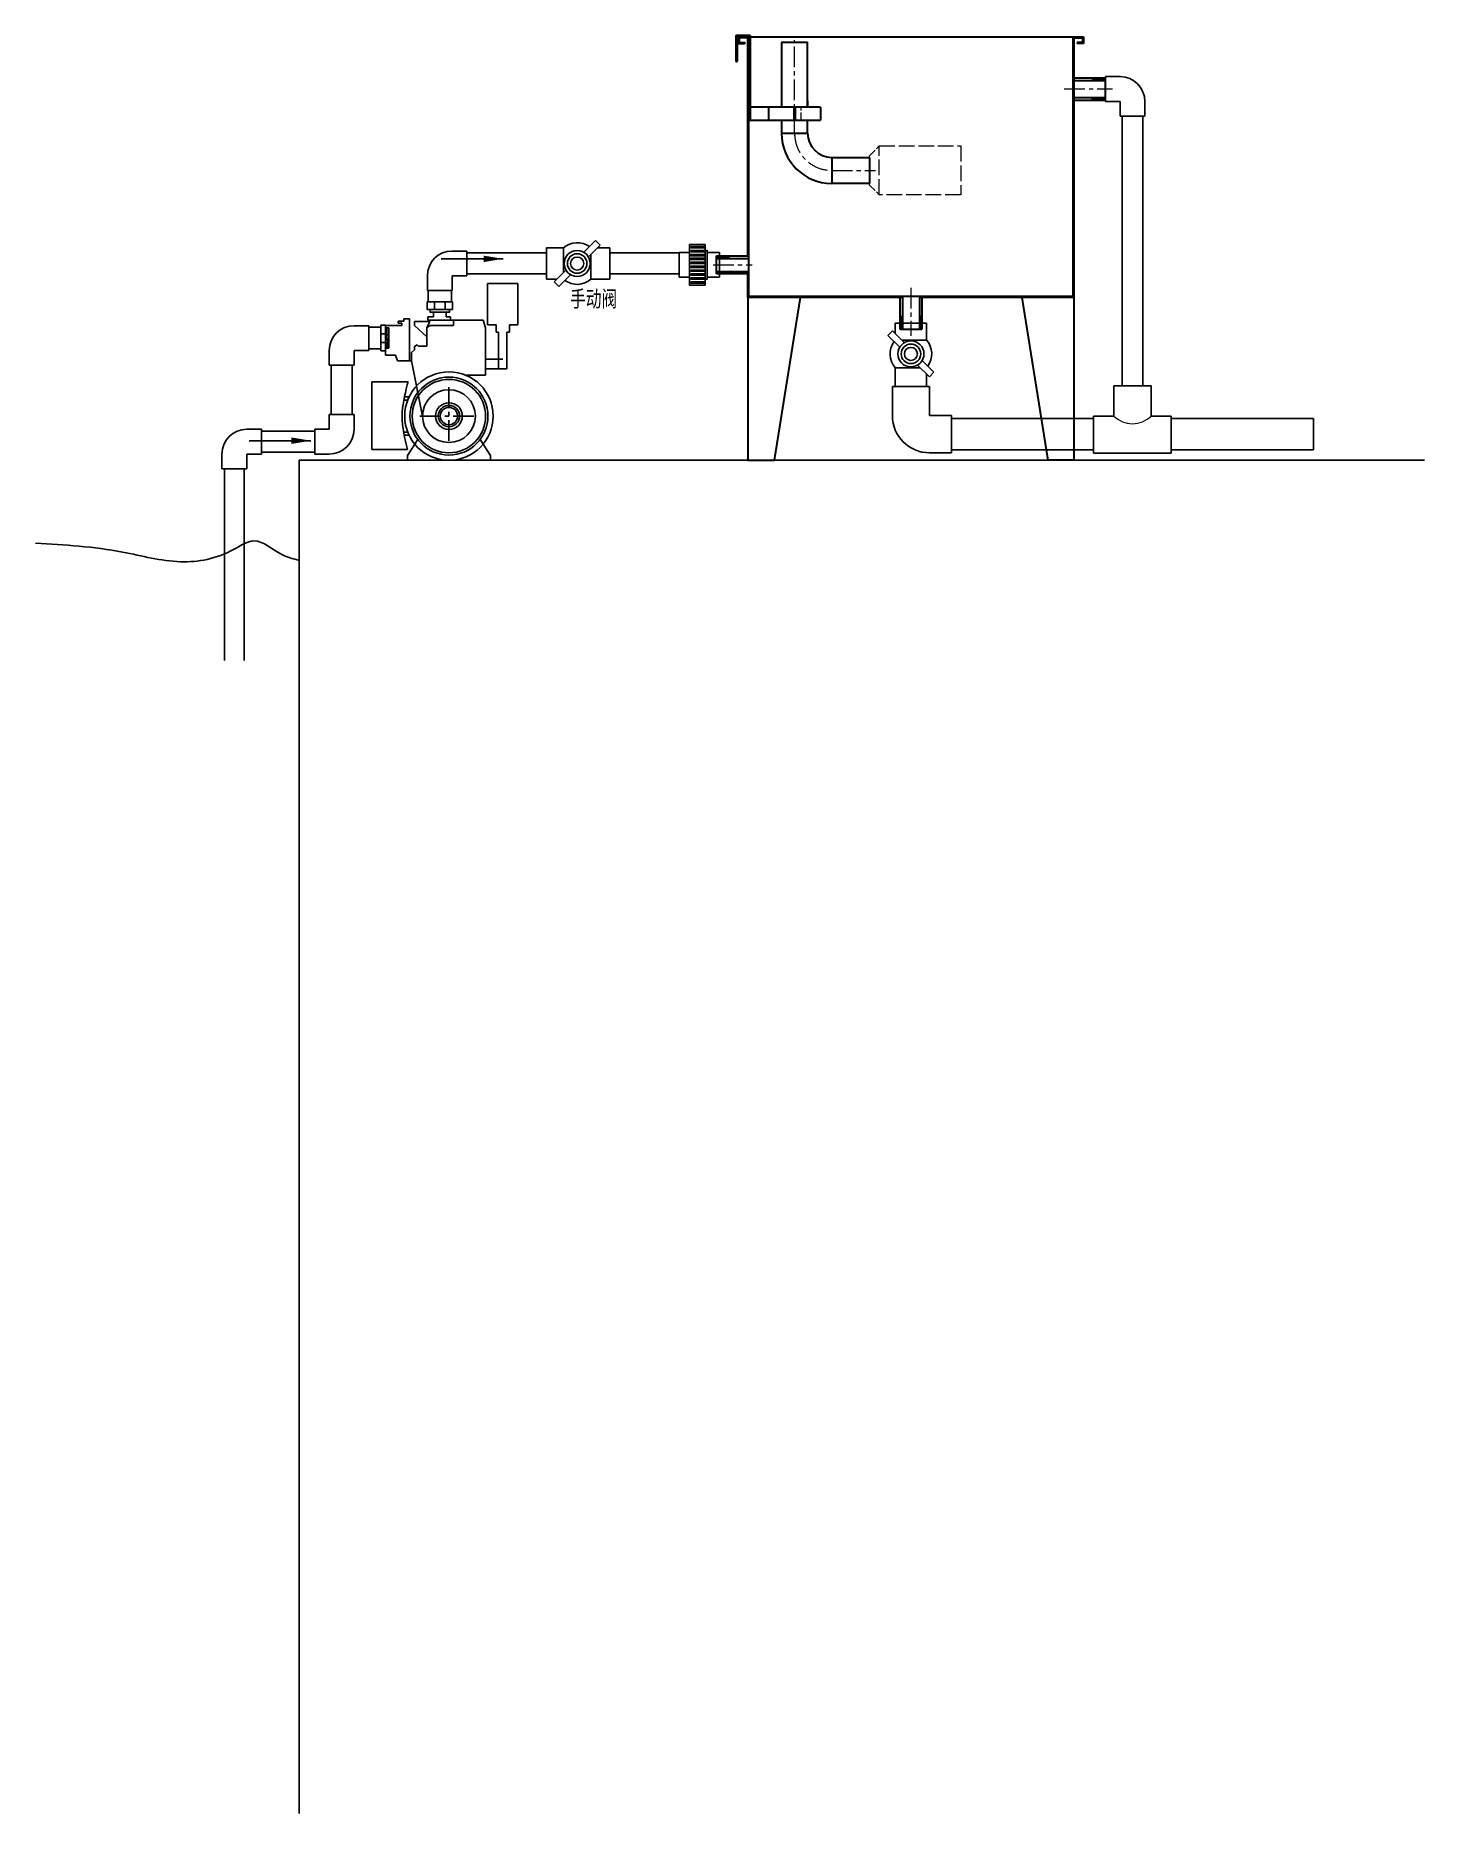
# Model space of a CAD drawing. Header units: millimetres. Extents: x 0 to 10469, y -1705 to 1188.
# Drawn here: x 8338 to 10469, y -1647 to 1082 of the extents above; entities that cross this region are included whole.
import ezdxf

# ---------------------------------------------------------------- set-up
doc = ezdxf.new("R2010")
doc.units = ezdxf.units.MM
doc.linetypes.add('ACAD_ISO02W100', pattern=[15, 12, -3])
doc.linetypes.add('CENTER', pattern=[50.8, 31.75, -6.35, 6.35, -6.35])
for name, color, linetype in [('1轮廓实线层', 7, 'Continuous'), ('3中心线层', 1, 'CENTER'), ('图层1', 5, 'Continuous')]:
    doc.layers.add(name, color=color, linetype=linetype)
for name, color, linetype, lineweight in [('中心线', 1, 'CENTER', 15), ('粗实线', 7, 'Continuous', 30), ('细实线', 3, 'Continuous', 15), ('虚线', 2, 'ACAD_ISO02W100', 15)]:
    doc.layers.add(name, color=color, linetype=linetype, lineweight=lineweight)
doc.styles.get("Standard").update_dxf_attribs({"font": 'isocp.shx', "width": 0.707, "bigfont": 'hztxt.shx'})
doc.styles.add('机械工程图样式', font='simplex.shx', dxfattribs={"width": 0.7, "height": 3.5, "bigfont": 'hztxt.shx'})
doc.dimstyles.new('机械工程图', dxfattribs={"dimtxt": 3.5, "dimasz": 3.5, "dimexe": 3, "dimexo": 0, "dimgap": 1.5, "dimtad": 1, "dimdec": 3, "dimdsep": 46, "dimtxsty": '机械工程图样式', "dimcen": 0, "dimclrd": 256, "dimclre": 256, "dimclrt": 256, "dimadec": 3, "dimazin": 2, "dimtfac": 1, "dimtdec": 3, "dimtmove": 0, "dimatfit": 3, "dimfxl": 1, "dimtolj": 1, "dimtzin": 0, "dimlwd": -1, "dimlwe": -1, "dimarcsym": 0})

msp = doc.modelspace()

# ---------------------------------------------------------------- texts
at = {"insert": (9230.0075, 690.498), "char_height": 25, "width": 138.229844, "attachment_point": 3}
msp.add_mtext('{\\fSimSun|b0|i0|c134|p2;手动阀}', dxfattribs=at)

# ---------------------------------------------------------------- blocks, each defined once
blk = doc.blocks.new('外牙直接25')
for p, q in [((4.9, 14.1), (0, 14.1)), ((0, -14.1), (0, 14.1)), ((2.4, -14.1), (0.3, 14.1)), ((4.8, -14.1), (2.7, 14.1)), ((4.9, -18), (4.9, 18)), ((4.9, 18), (11.3, 18)), ((4.9, 6), (11.3, 6)), ((11.3, -18), (11.3, 18)), ((28.1, 15.2), (11.3, 15.2)), ((28.1, -15.2), (28.1, 15.2)), ((28.1, 0), (28.1, -10.9)), ((4.9, -14.1), (0, -14.1)), ((4.9, -6), (11.3, -6)), ((11.3, -18), (4.9, -18)), ((28.1, -15.2), (11.3, -15.2))]:
    blk.add_line(p, q)

# ---------------------------------------------------------------- linework, layer by layer
for p, q in [((9979.227, 1019.0877), (9979.227, 981.0877)), ((9979.227, 1019.0877), (10001.727, 1019.0877)), ((9979.227, 1019.0877), (9979.227, 981.0877)), ((9979.227, 981.0877), (9979.227, 1019.0877)), ((9979.227, 981.0877), (9979.227, 1019.0877)), ((9979.227, 1018.0877), (9979.227, 982.0877)), ((9979.227, 1016.0877), (9979.227, 984.0877)), ((9979.227, 981.0877), (10001.727, 981.0877)), ((10001.727, 958.5877), (10001.727, 981.0877)), ((10001.727, 958.5877), (10039.727, 958.5877)), ((10004.727, 958.5877), (10004.727, 544.273)), ((10036.727, 958.5877), (10036.727, 544.273)), ((10039.727, 958.5877), (10039.727, 981.0877)), ((9196.9016, 767.5113), (9178.7748, 749.3845)), ((9196.9016, 767.5113), (9203.9727, 760.4402)), ((8999.2806, 751.3423), (8976.7806, 751.3423)), ((8999.2806, 713.3423), (8999.2806, 751.3423)), ((8999.2806, 748.3423), (9121.6853, 748.3423)), ((9121.6853, 756.1559), (9147.4513, 756.1559)), ((9121.6853, 708.1559), (9121.6853, 756.1559)), ((9147.4513, 718.061), (9147.4513, 756.1559)), ((9203.9727, 760.4402), (9185.8459, 742.3135)), ((9189.7833, 708.1559), (9189.7833, 746.2509)), ((9199.6884, 756.1559), (9218.6173, 756.1559)), ((9218.6173, 756.1559), (9218.6173, 708.1559)), ((9218.6173, 751.1559), (9218.6173, 713.1559)), ((9218.6173, 751.1559), (9218.6173, 713.1559)), ((9218.6173, 748.3423), (9325.2035, 748.3423)), ((9325.2035, 749.1722), (9341.0905, 749.1722)), ((9325.2035, 749.1722), (9325.2035, 711.1722)), ((9341.0905, 761.1722), (9365.0905, 761.1722)), ((9341.0905, 761.1722), (9341.0905, 699.1722)), ((9343.0905, 756.1722), (9343.0905, 758.1722)), ((9343.0905, 758.1722), (9365.0905, 758.1722)), ((9365.0905, 756.1722), (9343.0905, 756.1722)), ((9343.0905, 752.1722), (9365.0905, 752.1722)), ((9343.0905, 750.1722), (9343.0905, 752.1722)), ((9365.0905, 750.1722), (9343.0905, 750.1722)), ((9343.0905, 744.1722), (9343.0905, 746.1722)), ((9343.0905, 746.1722), (9365.0905, 746.1722)), ((9365.0905, 744.1722), (9343.0905, 744.1722)), ((9365.0905, 740.1722), (9343.0905, 740.1722)), ((9343.0905, 740.1722), (9343.0905, 738.1722)), ((9343.0905, 738.1722), (9365.0905, 738.1722)), ((9365.0905, 761.1722), (9365.0905, 699.1722)), ((9387.2035, 749.1722), (9368.0905, 749.1722)), ((9387.2035, 749.1722), (9387.2035, 711.1722)), ((8938.7806, 690.8423), (8938.7806, 713.3423)), ((8976.7806, 690.8423), (8976.7806, 713.3423)), ((8999.2806, 713.3423), (8976.7806, 713.3423)), ((8999.2806, 716.3423), (9121.6853, 716.3423)), ((9151.3887, 721.9984), (9133.262, 703.8717)), ((9158.4598, 714.9273), (9140.333, 696.8006)), ((9218.6173, 716.3423), (9325.2035, 716.3423)), ((9325.2035, 711.1722), (9341.0905, 711.1722)), ((9343.0905, 734.1722), (9343.0905, 732.1722)), ((9365.0905, 734.1722), (9343.0905, 734.1722)), ((9343.0905, 732.1722), (9365.0905, 732.1722)), ((9343.0905, 728.1722), (9365.0905, 728.1722)), ((9343.0905, 726.1722), (9343.0905, 728.1722)), ((9365.0905, 726.1722), (9343.0905, 726.1722)), ((9343.0905, 722.1722), (9343.0905, 720.1722)), ((9365.0905, 722.1722), (9343.0905, 722.1722)), ((9343.0905, 720.1722), (9365.0905, 720.1722)), ((9365.0905, 716.1722), (9343.0905, 716.1722)), ((9343.0905, 716.1722), (9343.0905, 714.1722)), ((9343.0905, 714.1722), (9365.0905, 714.1722)), ((9343.0905, 710.1722), (9343.0905, 708.1722)), ((9365.0905, 710.1722), (9343.0905, 710.1722)), ((9387.2035, 711.1722), (9368.0905, 711.1722)), ((8938.7806, 690.8423), (8976.7806, 690.8423)), ((8938.7806, 690.8423), (8976.7806, 690.8423)), ((8976.7806, 690.8423), (8938.7806, 690.8423)), ((8976.7806, 690.8423), (8938.7806, 690.8423)), ((8939.7806, 690.8423), (8975.7806, 690.8423)), ((8939.7806, 690.8423), (8939.7806, 673.3021)), ((8941.7806, 690.8423), (8973.7806, 690.8423)), ((8975.7806, 690.8423), (8975.7806, 673.3021)), ((9137.5463, 708.1559), (9121.6853, 708.1559)), ((9133.262, 703.8717), (9140.333, 696.8006)), ((9218.6173, 708.1559), (9189.7833, 708.1559)), ((9341.0905, 699.1722), (9365.0905, 699.1722)), ((9343.0905, 708.1722), (9365.0905, 708.1722)), ((9343.0905, 704.1722), (9365.0905, 704.1722)), ((9343.0905, 702.1722), (9343.0905, 704.1722)), ((9365.0905, 702.1722), (9343.0905, 702.1722)), ((8938.3406, 673.3021), (8977.2206, 673.3021)), ((8938.3406, 661.7821), (8938.3406, 673.3021)), ((8938.3406, 661.7821), (8977.2206, 661.7821)), ((8972.9806, 657.4621), (8942.5806, 657.4621)), ((8943.0926, 657.4621), (8943.0926, 661.7821)), ((8949.7283, 673.3021), (8949.7283, 661.7821)), ((8965.8329, 673.3021), (8965.8329, 661.7821)), ((8972.4686, 657.4621), (8972.4686, 661.7821)), ((8977.2206, 661.7821), (8977.2206, 673.3021)), ((8848.8068, 636.7241), (8826.3068, 636.7241)), ((8848.8068, 598.7241), (8848.8068, 636.7241)), ((9652.4428, 628.8051), (9645.3717, 621.7341)), ((9670.5695, 610.6784), (9652.4428, 628.8051)), ((9656.727, 624.5209), (9656.727, 640.3818)), ((9656.727, 640.3818), (9704.727, 640.3818)), ((9704.727, 640.3818), (9704.727, 614.6158)), ((9663.4984, 603.6073), (9645.3717, 621.7341)), ((9666.6321, 614.6158), (9704.727, 614.6158)), ((8788.3068, 576.2241), (8788.3068, 598.7241)), ((8788.3068, 576.2241), (8826.3068, 576.2241)), ((8788.3068, 576.2241), (8826.3068, 576.2241)), ((8826.3068, 576.2241), (8788.3068, 576.2241)), ((8826.3068, 576.2241), (8788.3068, 576.2241)), ((8789.3068, 576.2241), (8825.3068, 576.2241)), ((8791.3068, 500.1996), (8791.3068, 576.2241)), ((8791.3068, 576.2241), (8823.3068, 576.2241)), ((8791.3068, 576.2241), (8791.3068, 500.1996)), ((8823.3068, 500.1996), (8823.3068, 576.2241)), ((8823.3068, 576.2241), (8823.3068, 500.1996)), ((8826.3068, 576.2241), (8826.3068, 598.7241)), ((8848.8068, 598.7241), (8826.3068, 598.7241)), ((9709.0113, 558.0945), (9690.8846, 576.2212)), ((9716.0824, 565.1655), (9697.9556, 583.2923)), ((9656.727, 572.2838), (9694.822, 572.2838)), ((9656.727, 543.4498), (9656.727, 572.2838)), ((9704.727, 562.3787), (9704.727, 543.4498)), ((9716.0824, 565.1655), (9709.0113, 558.0945)), ((9704.727, 543.4498), (9656.727, 543.4498)), ((9699.727, 543.4498), (9661.727, 543.4498)), ((9699.727, 543.4498), (9661.727, 543.4498)), ((9992.227, 504.9768), (9992.227, 544.273)), ((9992.227, 544.273), (10049.227, 544.273)), ((10049.227, 544.273), (10049.227, 504.9768)), ((8826.3068, 500.1996), (8788.3068, 500.1996)), ((8788.3068, 500.1996), (8788.3068, 477.6996)), ((8826.3068, 500.1996), (8788.3068, 500.1996)), ((8788.3068, 500.1996), (8826.3068, 500.1996)), ((8788.3068, 500.1996), (8826.3068, 500.1996)), ((8825.3068, 500.1996), (8789.3068, 500.1996)), ((8823.3068, 500.1996), (8791.3068, 500.1996)), ((8826.3068, 500.1996), (8826.3068, 477.6996)), ((9652.227, 505.5463), (9652.227, 498.6442)), ((9709.227, 505.5463), (9709.227, 498.6442)), ((9742.977, 498.6442), (9709.227, 498.6442)), ((9742.977, 441.6442), (9742.977, 498.6442)), ((9742.977, 441.6442), (9742.977, 498.6442)), ((9742.977, 498.6442), (9742.977, 441.6442)), ((9742.977, 498.6442), (9742.977, 441.6442)), ((9742.977, 443.1442), (9742.977, 497.1442)), ((9742.977, 494.3611), (9961.0496, 494.3611)), ((9742.977, 446.1442), (9742.977, 494.1442)), ((9961.0496, 498.0747), (9992.227, 498.0747)), ((9961.0496, 498.0747), (9961.0496, 440.9494)), ((9961.0496, 498.0747), (9961.0496, 440.9494)), ((9961.0496, 496.4445), (9961.0496, 442.5795)), ((9961.0496, 442.5795), (9961.0496, 496.4445)), ((9961.0496, 496.4445), (9961.0496, 442.5795)), ((9961.0496, 496.4445), (9961.0496, 442.5795)), ((9992.227, 504.9768), (9992.227, 498.0747)), ((10049.227, 504.9768), (10049.227, 498.0747)), ((10080.3334, 498.0747), (10049.227, 498.0747)), ((10080.3334, 441.0747), (10080.3334, 498.0747)), ((10080.3334, 498.0747), (10080.3334, 441.0747)), ((10080.3334, 498.0747), (10080.3334, 441.0747)), ((10298.406, 494.3611), (10080.3334, 494.3611)), ((8684.0069, 477.6996), (8661.5069, 477.6996)), ((8684.0069, 439.886), (8684.0069, 477.886)), ((8684.0069, 439.6996), (8684.0069, 477.6996)), ((8684.0069, 474.6996), (8765.8068, 474.6996)), ((8765.8068, 477.6996), (8788.3068, 477.6996)), ((8765.8068, 477.6996), (8765.8068, 439.6996)), ((8765.8068, 477.5133), (8765.8068, 439.5133)), ((8623.5069, 417.1996), (8623.5069, 439.6996)), ((8661.5069, 417.1996), (8661.5069, 439.6996)), ((8684.0069, 439.6996), (8661.5069, 439.6996)), ((8684.0069, 442.6996), (8765.8068, 442.6996)), ((8765.8068, 439.6996), (8788.3068, 439.6996)), ((9742.977, 441.6442), (9709.227, 441.6442)), ((9742.977, 446.3611), (9961.0496, 446.3611)), ((10080.3334, 440.9809), (9961.0496, 441.0747)), ((10298.406, 446.3611), (10080.3334, 446.3611)), ((8623.5069, 417.1996), (8661.5069, 417.1996)), ((8623.5069, 417.1996), (8661.5069, 417.1996)), ((8661.5069, 417.1996), (8623.5069, 417.1996)), ((8661.5069, 417.1996), (8623.5069, 417.1996)), ((8624.5069, 417.1996), (8660.5069, 417.1996)), ((8626.5069, 417.1996), (8658.5069, 417.1996))]:
    msp.add_line(p, q)
msp.add_lwpolyline([(9365.0905, 749.1722), (9365.0905, 752.1722), (9368.0905, 752.1722), (9368.0905, 708.1722), (9365.0905, 708.1722), (9365.0905, 746.1722)])
for centre, radius in [((9168.6173, 732.1559), 20), ((9168.6173, 732.1559), 15), ((9168.6173, 732.1559), 10), ((9680.727, 593.4498), 20), ((9680.727, 593.4498), 15), ((9680.727, 593.4498), 10)]:
    msp.add_circle(centre, radius)
for centre, radius, start, end in [((10001.727, 981.0877), 38, 0, 90), ((9168.6173, 732.1559), 32, 53.9892993, 131.4096221), ((8976.7806, 713.3423), 38, 90, 180), ((9168.6173, 732.1559), 32, 233.9892993, 311.4096221), ((8826.3068, 598.7241), 38, 90, 180), ((9680.727, 593.4498), 32, 143.9892993, 221.4096221), ((9680.727, 593.4498), 32, 323.9892993, 41.4096221), ((9709.227, 498.6442), 57, 180, 270), ((8661.5069, 439.6996), 38, 90, 180), ((8788.3068, 477.6996), 38, 270, 0)]:
    msp.add_arc(centre, radius, start, end)
at = {"lineweight": 9}
msp.add_arc((10020.727, 526.273), 40.0924, 224.6951908, 315.3048092, dxfattribs=at)
at = {"layer": '1轮廓实线层'}
for p, q in [((9077.6312, 701.2776), (9031.1015, 701.2776)), ((9031.1015, 638.0348), (9031.1015, 701.2776)), ((9077.6312, 638.0348), (9077.6312, 701.2776)), ((8947.9703, 650.5416), (8947.9703, 657.4621)), ((8947.9703, 657.4621), (8967.5909, 657.4621)), ((8967.5909, 657.4621), (8967.5909, 650.5416)), ((8874.3268, 591.5908), (8874.3268, 636.9368)), ((8874.3268, 636.9368), (8899.3788, 636.9368)), ((8894.1223, 640.6358), (8894.1223, 643.5561)), ((8894.1223, 643.5561), (8902.6885, 643.5561)), ((8899.3788, 640.6358), (8894.1223, 640.6358)), ((8899.3788, 636.9368), (8899.3788, 640.6358)), ((8902.6885, 643.5561), (8902.6885, 647.2551)), ((8902.6885, 647.2551), (8911.2789, 647.2551)), ((8911.2789, 647.2551), (8911.2789, 583.0247)), ((8918.8384, 636.8784), (8918.8384, 643.1083)), ((8918.8384, 643.1083), (8942.0537, 643.1083)), ((8937.8047, 619.549), (8918.8384, 636.8784)), ((8937.8047, 633.7245), (8942.0537, 641.3854)), ((8943.7682, 637.2179), (8937.8047, 633.7245)), ((8937.8047, 605.3735), (8937.8047, 633.7245)), ((8939.5289, 645.4007), (8939.5289, 650.5416)), ((8939.5289, 650.5416), (8947.9703, 650.5416)), ((8942.0537, 645.4007), (8939.5289, 645.4007)), ((8942.0537, 641.3854), (8942.0537, 645.4007)), ((8942.0537, 645.4007), (8974.1311, 645.4007)), ((8978.6271, 637.2179), (8943.7682, 637.2179)), ((8967.5909, 650.5416), (8974.1311, 650.5416)), ((8974.1311, 650.5416), (8974.1311, 645.4007)), ((8974.1311, 645.4007), (8978.6271, 645.4007)), ((8978.6271, 645.4007), (8978.6271, 637.2179)), ((8978.6271, 645.4007), (9024.5292, 645.4007)), ((9027.9648, 633.3412), (9024.5292, 645.4007)), ((9027.9648, 561.0403), (9027.9648, 633.3412)), ((9044.1922, 638.0348), (9031.1015, 638.0348)), ((9044.1922, 627.0412), (9044.1922, 638.0348)), ((9064.5404, 627.0412), (9064.5404, 638.0348)), ((9064.5404, 638.0348), (9077.6312, 638.0348)), ((8918.9446, 604.8868), (8923.0817, 607.1987)), ((8918.9446, 599.898), (8918.9446, 604.8868)), ((8923.0817, 607.1987), (8924.9069, 605.3735)), ((8924.9069, 605.3735), (8937.8047, 605.3735)), ((9047.9454, 627.0412), (9044.1922, 627.0412)), ((9047.9454, 570.6264), (9047.9454, 627.0412)), ((9060.7873, 570.6264), (9060.7873, 627.0412)), ((9060.7873, 627.0412), (9064.5404, 627.0412)), ((8889.9016, 591.5908), (8874.3268, 591.5908)), ((8893.0165, 583.0247), (8889.9016, 591.5908)), ((8914.4318, 583.0247), (8893.0165, 583.0247)), ((8914.4318, 595.761), (8918.9446, 599.898)), ((8914.4318, 583.0247), (8914.4318, 595.761)), ((8931.2731, 497.9483), (8914.4318, 583.0247)), ((9027.9648, 585.2746), (9054.5513, 585.2746)), ((8853.7294, 446.5125), (8853.7294, 550.4742)), ((8853.7294, 550.4742), (8909.4092, 550.4742)), ((8996.8143, 561.0403), (9027.9648, 561.0403)), ((9027.9648, 570.6264), (9060.7873, 570.6264)), ((8902.6459, 522.2458), (8908.4637, 522.2458)), ((8903.6674, 527.478), (8910.7265, 527.478)), ((9709.227, 543.4498), (9652.227, 543.4498)), ((9652.227, 543.4498), (9652.227, 505.5463)), ((9709.227, 505.5463), (9709.227, 543.4498)), ((10298.406, 446.3611), (10298.406, 494.3611)), ((8902.318, 473.3781), (8908.5689, 473.3781)), ((8903.181, 468.7391), (8910.5726, 468.7391)), ((8853.7294, 446.5125), (8908.3323, 446.5125)), ((8908.0464, 437.6739), (8924.0106, 462.2041)), ((8908.0464, 430.4705), (8908.0464, 437.6739)), ((9035.7597, 437.6739), (9019.7955, 462.2041)), ((9035.7597, 430.4705), (9035.7597, 437.6739)), ((8627.4564, 417.1996), (8627.4564, 122.8864)), ((8657.5574, 417.1996), (8657.5574, 122.8864)), ((10468.7035, 430.0877), (8741.8899, 430.0877)), ((8741.8899, 430.0877), (8741.8899, -1646.9758)), ((8908.0464, 430.4705), (9035.7597, 430.4705))]:
    msp.add_line(p, q, dxfattribs=at)
for radius in [67.8606, 59.823, 56.3266, 40.5521, 20.4967, 16.4128, 13.2523]:
    msp.add_circle((8971.8252, 497.9483), radius, dxfattribs=at)
for points, knots in [([(8908.3323, 446.5125), (8904.0149, 463.6558), (8896.0958, 496.7423), (8904.0291, 529.8491), (8907.8518, 545.8018), (8907.8518, 545.8018), (8908.5982, 548.9168), (8908.9714, 550.4742)], [2.762901022, 2.762901022, 2.762901022, 2.762901022, 54.89671577, 103.379741774, 103.379741774, 103.379741774, 108.184452706, 108.184452706, 108.184452706, 108.184452706]), ([(8337.5395, 303.1353), (8382.2141, 300.3613), (8456.7439, 295.7334), (8557.5153, 267.7428), (8626.1996, 281.0321), (8677.5691, 316.5038), (8709.1659, 284.9154), (8733.5389, 278.3077), (8741.8899, 276.887)], [0, 0, 0, 0, 134.339389922, 224.116195571, 307.783812458, 341.545618041, 391.575451774, 417.017666232, 417.017666232, 417.017666232, 417.017666232])]:
    msp.add_open_spline(points, degree=3, knots=knots, dxfattribs=at)
at = {"layer": '3中心线层'}
for p, q in [((8971.8252, 542.3624), (8971.8252, 453.5341)), ((8927.4111, 497.9483), (9016.2393, 497.9483))]:
    msp.add_line(p, q, dxfattribs=at)
at = {"layer": '中心线'}
for p, q in [((9502.227, 932.0877), (9502.227, 1075.0877)), ((9915.9021, 1000.0877), (9989.9021, 1000.0877)), ((9559.227, 875.0877), (9626.4513, 875.0877)), ((9377.227, 730.0877), (9437.227, 730.0877)), ((9680.727, 694.9126), (9680.727, 620.9126))]:
    msp.add_line(p, q, dxfattribs=at)
msp.add_arc((9559.227, 932.0877), 57, 180, 270, dxfattribs=at)
at = {"layer": '粗实线'}
for p, q in [((9434.227, 1082.0877), (9412.227, 1082.0877)), ((9412.227, 1082.0877), (9412.227, 1042.0877)), ((9414.227, 1080.0877), (9414.227, 1042.0877)), ((9414.227, 1080.0877), (9432.227, 1080.0877)), ((9415.727, 1080.0877), (9415.727, 1070.0877)), ((9415.727, 1080.0877), (9945.727, 1080.0877)), ((9415.727, 1070.0877), (9425.727, 1070.0877)), ((9417.227, 1078.5877), (9417.227, 1071.5877)), ((9430.727, 1078.5877), (9417.227, 1078.5877)), ((9417.227, 1071.5877), (9425.727, 1071.5877)), ((9425.727, 1071.5877), (9425.727, 1070.0877)), ((9430.727, 744.0877), (9430.727, 1078.5877)), ((9432.227, 681.5877), (9432.227, 1080.0877)), ((9432.227, 1080.0877), (9432.227, 952.0877)), ((9434.227, 1082.0877), (9434.227, 952.0877)), ((9482.227, 1072.0877), (9482.227, 972.0877)), ((9482.227, 1072.0877), (9522.227, 1072.0877)), ((9522.227, 972.0877), (9522.227, 1072.0877)), ((9929.227, 1080.0877), (9929.227, 681.5877)), ((9929.227, 1080.0877), (9929.227, 731.5877)), ((9930.727, 1078.5877), (9930.727, 680.0877)), ((9930.727, 1078.5877), (9944.227, 1078.5877)), ((9944.227, 1071.5877), (9935.727, 1071.5877)), ((9935.727, 1071.5877), (9935.727, 1070.0877)), ((9945.727, 1070.0877), (9935.727, 1070.0877)), ((9944.227, 1078.5877), (9944.227, 1071.5877)), ((9945.727, 1080.0877), (9945.727, 1070.0877)), ((9412.227, 1042.0877), (9414.227, 1042.0877)), ((9929.227, 1017.0877), (9979.227, 1017.0877)), ((9929.227, 1013.0877), (9979.227, 1013.0877)), ((9959.227, 1015.0877), (9959.227, 1017.0877)), ((9979.227, 983.0877), (9979.227, 1017.0877)), ((9929.227, 987.0877), (9979.227, 987.0877)), ((9929.227, 983.0877), (9979.227, 983.0877)), ((9959.227, 983.0877), (9959.227, 985.0877)), ((9501.227, 972.0877), (9434.227, 972.0877)), ((9462.227, 972.0877), (9462.227, 952.0877)), ((9482.227, 982.0877), (9482.227, 972.0877)), ((9501.227, 972.0877), (9501.227, 952.0877)), ((9542.227, 972.0877), (9503.227, 972.0877)), ((9503.227, 972.0877), (9503.227, 952.0877)), ((9522.227, 982.0877), (9522.227, 972.0877)), ((9542.227, 972.0877), (9542.227, 952.0877)), ((9432.227, 952.0877), (9501.227, 952.0877)), ((9482.227, 952.0877), (9482.227, 932.0877)), ((9482.227, 932.0877), (9522.227, 932.0877)), ((9503.227, 952.0877), (9542.227, 952.0877)), ((9522.227, 932.0877), (9522.227, 952.0877)), ((9559.227, 895.0877), (9559.227, 855.0877)), ((9559.227, 895.0877), (9616.727, 895.0877)), ((9616.727, 895.0877), (9617.227, 894.5877)), ((9617.227, 894.5877), (9617.227, 855.5877)), ((9616.727, 855.0877), (9559.227, 855.0877)), ((9617.227, 855.5877), (9616.727, 855.0877)), ((9382.227, 744.0877), (9432.227, 744.0877)), ((9382.227, 716.0877), (9382.227, 744.0877)), ((9382.227, 740.0877), (9432.227, 740.0877)), ((9402.227, 742.5877), (9402.227, 744.0877)), ((9382.227, 720.0877), (9432.227, 720.0877)), ((9432.227, 716.0877), (9382.227, 716.0877)), ((9402.227, 716.0877), (9402.227, 717.5877)), ((9430.727, 680.0877), (9430.727, 716.0877)), ((9666.727, 680.0877), (9430.727, 680.0877)), ((9430.727, 680.0877), (9430.727, 430.0877)), ((9929.227, 681.5877), (9432.227, 681.5877)), ((9510.727, 680.0877), (9470.727, 430.0877)), ((9663.727, 681.5877), (9663.727, 631.5877)), ((9667.727, 681.5877), (9667.727, 631.5877)), ((9693.727, 681.5877), (9693.727, 631.5877)), ((9930.727, 680.0877), (9694.727, 680.0877)), ((9697.727, 681.5877), (9697.727, 631.5877)), ((9850.727, 680.0877), (9890.727, 430.0877)), ((9930.727, 680.0877), (9930.727, 430.0877)), ((9663.727, 651.5877), (9665.727, 651.5877)), ((9663.727, 631.5877), (9697.727, 631.5877)), ((9695.727, 651.5877), (9697.727, 651.5877)), ((9430.727, 430.0877), (9470.727, 430.0877)), ((9930.727, 430.0877), (9890.727, 430.0877))]:
    msp.add_line(p, q, dxfattribs=at)
for radius in [77, 37]:
    msp.add_arc((9559.227, 932.0877), radius, 180, 270, dxfattribs=at)
at = {"layer": '细实线'}
for p, q in [((9959.227, 1015.0877), (9979.227, 1015.0877)), ((9959.227, 985.0877), (9979.227, 985.0877)), ((9382.227, 742.5877), (9402.227, 742.5877)), ((9402.227, 717.5877), (9382.227, 717.5877)), ((9665.727, 651.5877), (9665.727, 631.5877)), ((9695.727, 651.5877), (9695.727, 631.5877))]:
    msp.add_line(p, q, dxfattribs=at)
at = {"layer": '虚线'}
for p, q in [((9512.227, 952.0877), (9512.227, 972.0877)), ((9617.227, 897.5877), (9632.227, 912.5877)), ((9617.227, 852.5877), (9632.227, 837.5877))]:
    msp.add_line(p, q, dxfattribs=at)
at = {"layer": '虚线', "ltscale": 2}
for p, q in [((9632.227, 912.5877), (9757.227, 912.5877)), ((9632.227, 837.5877), (9632.227, 912.5877)), ((9757.227, 912.5877), (9757.227, 837.5877)), ((9617.227, 852.5877), (9617.227, 897.5877)), ((9757.227, 837.5877), (9632.227, 837.5877))]:
    msp.add_line(p, q, dxfattribs=at)

# ---------------------------------------------------------------- block references
at = {"xscale": -1.1, "yscale": 1.1, "zscale": 1.1}
msp.add_blockref('外牙直接25', (8879.7301, 617.7241), dxfattribs=at)

msp.set_redraw_order([(e.dxf.handle, doc.entitydb.next_handle()) for e in msp.query("TEXT MTEXT ATTDEF DIMENSION ARC_DIMENSION")])  # texts and dimensions are drawn at this point

# ---------------------------------------------------------------- leaders
at = {"layer": '图层1'}
for points in [[(9054.9091, 739.3507), (8959.9153, 739.3507)], [(8760.1176, 460.2082), (8665.1238, 460.2082)]]:
    msp.add_leader(points, dimstyle='机械工程图', override={"dimasz": 30, "dimgap": 3, "dimtad": 0}, dxfattribs=at)

doc.saveas('drawing.dxf')
